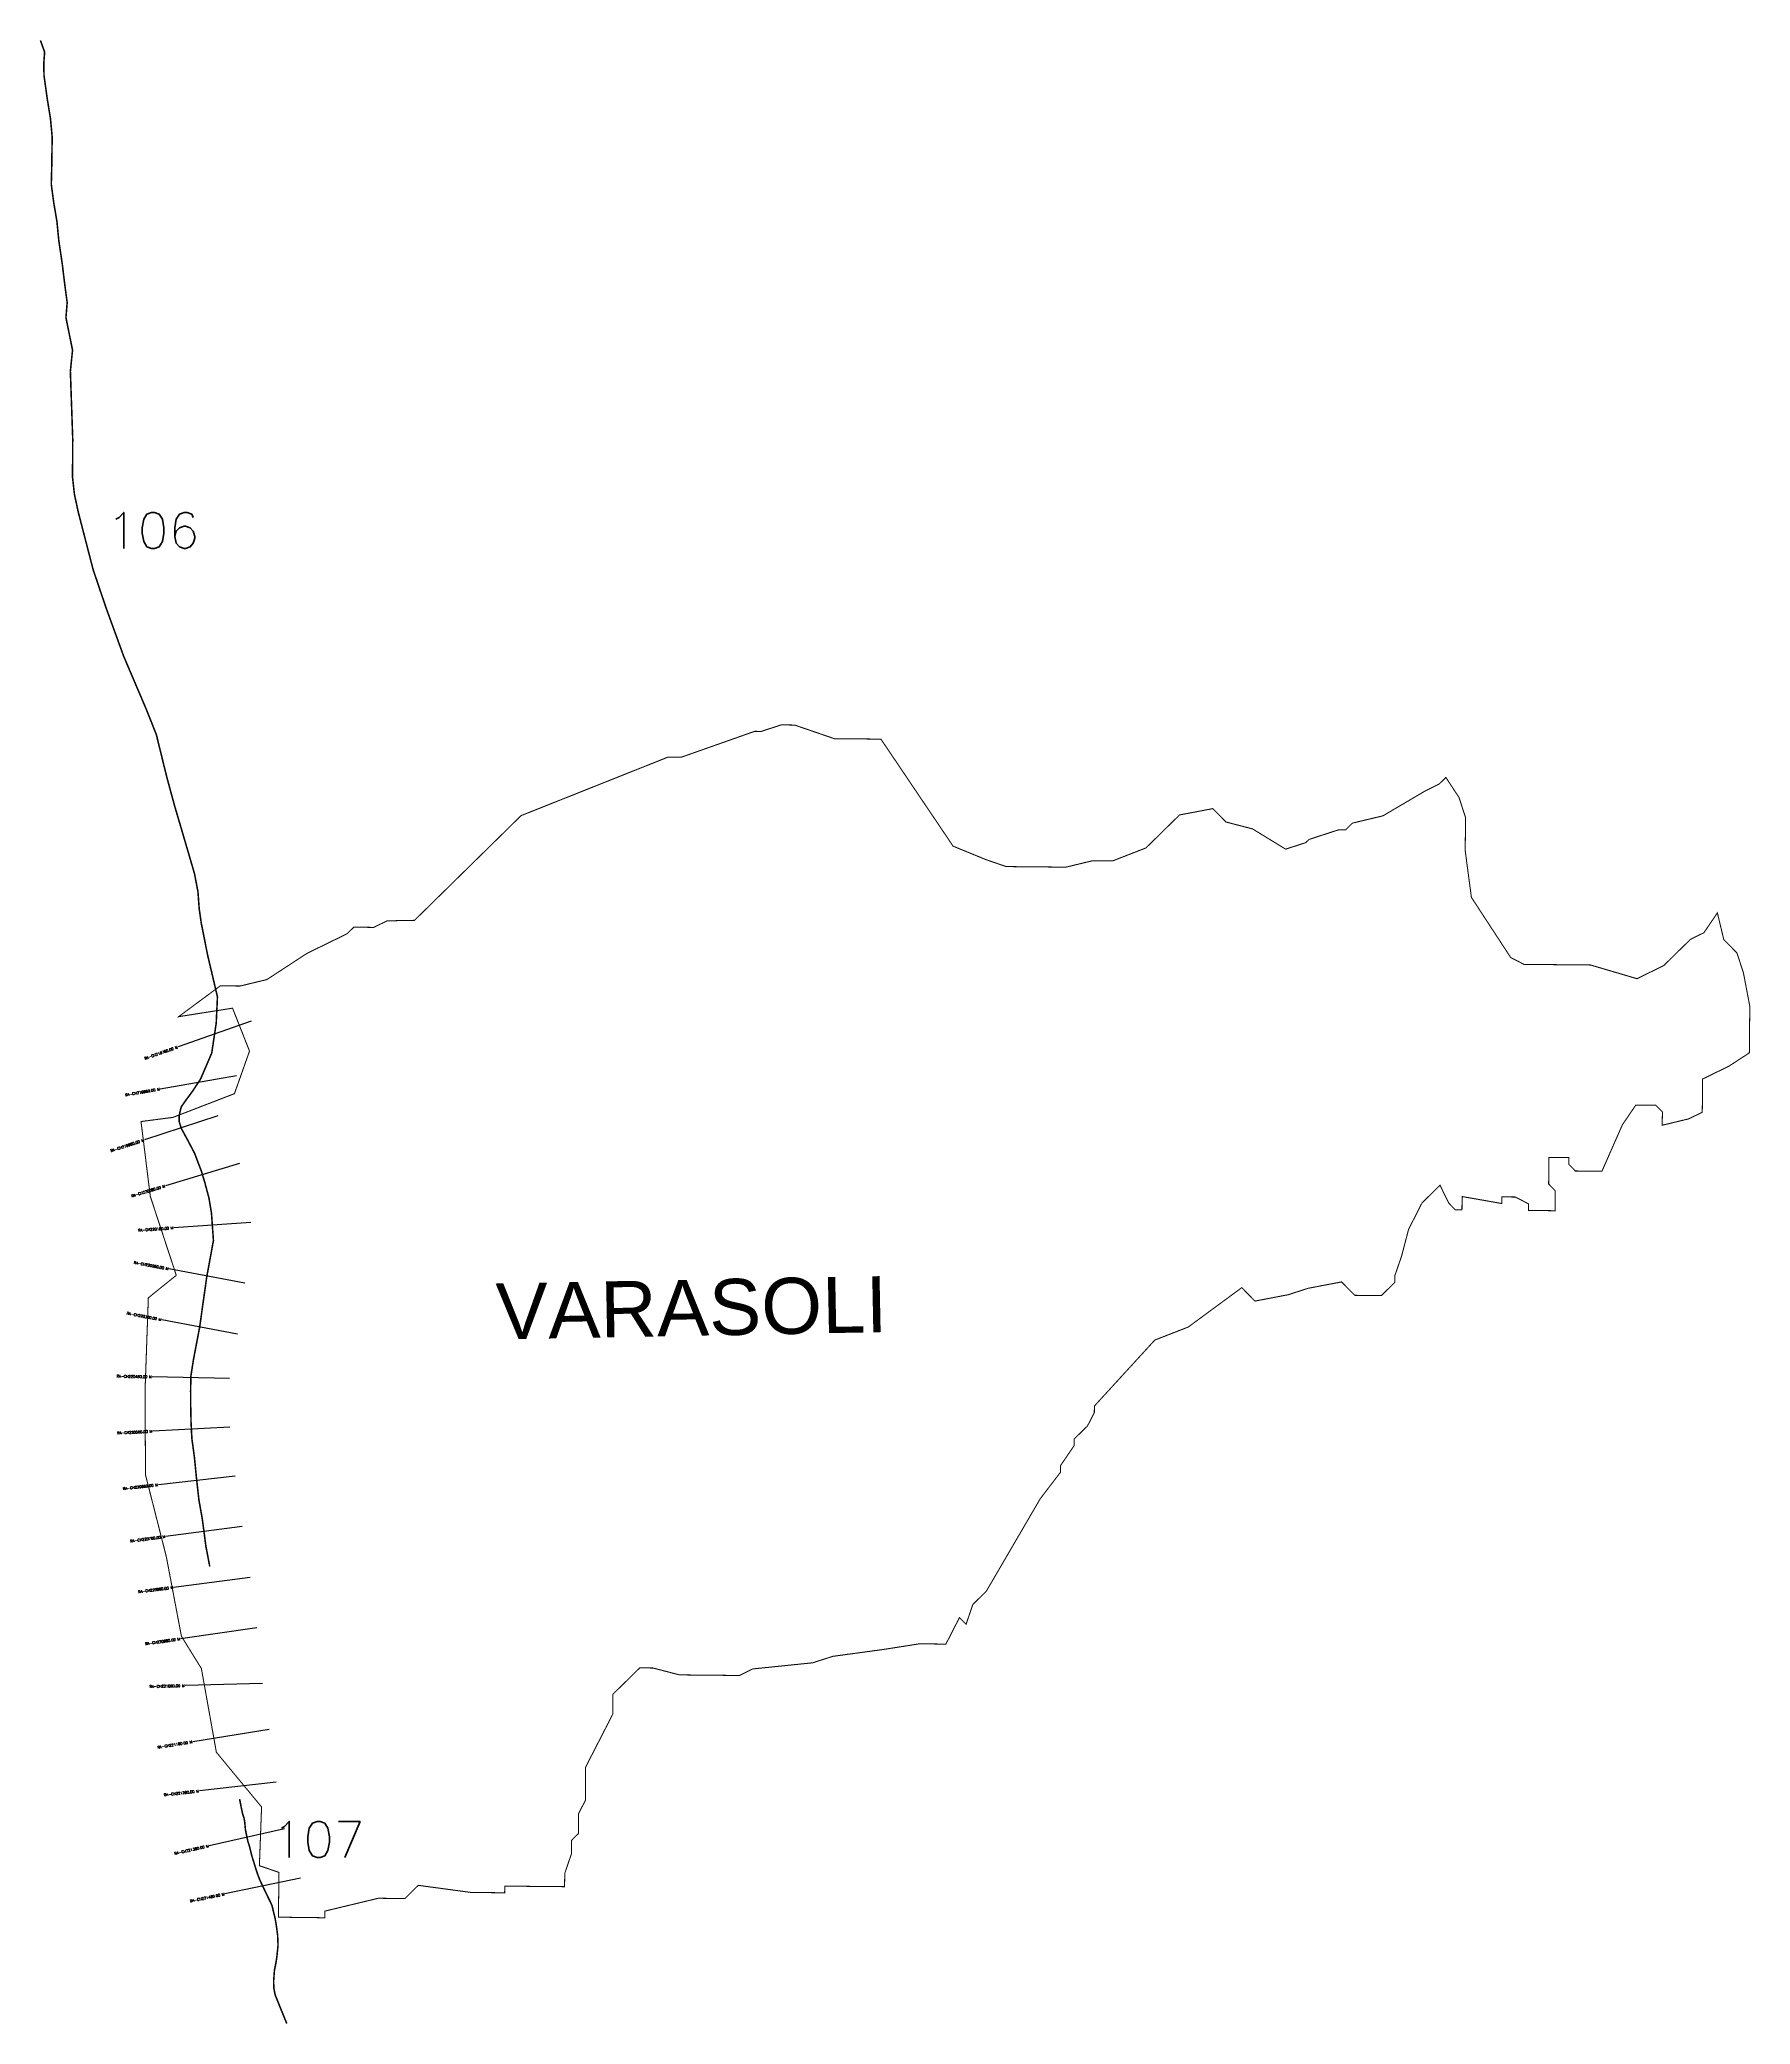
# Model space of a CAD drawing. Header units: metres. Extents: x 274346 to 277665, y 2063589 to 2067441.
import ezdxf
from ezdxf.enums import TextEntityAlignment as Align

# ---------------------------------------------------------------- set-up
doc = ezdxf.new("R2010")
doc.units = ezdxf.units.M
doc.header["$MEASUREMENT"] = 0
for name, color, linetype in [('CS', 134, 'Continuous'), ('CSMark', 6, 'Continuous'), ('NATURALLY PROTECTED', 3, 'Continuous'), ('VILLAGE NAME', 250, 'Continuous')]:
    doc.layers.add(name, color=color, linetype=linetype)
doc.styles.get("Standard").update_dxf_attribs({"font": 'simplex.shx'})

msp = doc.modelspace()

# ---------------------------------------------------------------- linework, layer by layer
at = {"color": 6, "const_width": 2, "flags": 128}
msp.add_lwpolyline([(274615.3, 2065544.5), (274696, 2065604.3), (274734.7, 2065604), (274786.5, 2065616.5), (274864.4, 2065667.4), (274942.1, 2065705.4), (274955.2, 2065718.2), (274993.9, 2065717.8), (275019.8, 2065730.5), (275073, 2065731.5), (275279.8, 2065934.7), (275564.7, 2066048.2), (275590.5, 2066048), (275733, 2066098.3), (275745.9, 2066098.2), (275754.4, 2066101), (275784.7, 2066110.8), (275810.5, 2066110.5), (275887.7, 2066084), (275978, 2066083.2), (276118.1, 2065875.4), (276182.4, 2065849.1), (276221, 2065835.8), (276337.1, 2065834.7), (276388.9, 2065847.2), (276427.6, 2065846.8), (276492.3, 2065872), (276557.4, 2065936), (276622.1, 2065948.3), (276647.6, 2065922.3), (276699.2, 2065908.9), (276763.3, 2065869.6), (276802.2, 2065882.2), (276808.7, 2065888.5), (276866.9, 2065907.4), (276879.8, 2065907.2), (276892.8, 2065920.1), (276952.1, 2065934.3), (277032.8, 2065981.8), (277035.4, 2065983.3), (277061.3, 2065996), (277074.3, 2066008.8), (277099.8, 2065969.8), (277112.4, 2065931), (277111.8, 2065866.4), (277123.8, 2065776), (277200.2, 2065659.1), (277225.9, 2065646), (277355, 2065644.8), (277445.1, 2065618.2), (277496.9, 2065643.6), (277549, 2065694.7), (277574.9, 2065707.4), (277601.1, 2065745.9), (277613.5, 2065694.2), (277639.1, 2065668.1), (277651.7, 2065629.3), (277664, 2065564.6), (277663.1, 2065474.3), (277624.2, 2065448.8), (277572.4, 2065423.5), (277571.8, 2065359), (277545.9, 2065346.3), (277494.1, 2065333.8), (277494.4, 2065359.7), (277481.6, 2065372.7), (277467.6, 2065372.8), (277442.8, 2065373), (277416.7, 2065334.5), (277377.1, 2065244.6), (277325.5, 2065245), (277312.8, 2065258.1), (277312.9, 2065270.9), (277274.1, 2065271.3), (277273.7, 2065219.7), (277286.5, 2065206.7), (277286.1, 2065167.9), (277234.5, 2065168.4), (277234.6, 2065181.3), (277208.9, 2065194.5), (277183.1, 2065194.7), (277183, 2065181.8), (277146.9, 2065188.2), (277105.7, 2065195.4), (277105.5, 2065169.6), (277092.5, 2065169.7), (277079.8, 2065182.7), (277062.9, 2065217.3), (277028.1, 2065183.2), (277001.9, 2065131.8), (276995.2, 2065106.1), (276990.2, 2065087.1), (276988.5, 2065080.3), (276975.2, 2065041.7), (276975.1, 2065028.8), (276949.1, 2065003.2), (276897.5, 2065003.7), (276871.9, 2065029.7), (276807.2, 2065017.4), (276768.4, 2065004.9), (276703.8, 2064992.5), (276678.2, 2065018.6), (276574.3, 2064942.1), (276509.5, 2064916.9), (276392.2, 2064788.8), (276392.1, 2064776), (276378.9, 2064750.3), (276352.9, 2064724.7), (276352.8, 2064711.8), (276326.6, 2064673.3), (276326.5, 2064660.4), (276287.3, 2064609.1), (276182.5, 2064429.4), (276156.4, 2064403.8), (276143.2, 2064365.2), (276130.4, 2064378.3), (276104.1, 2064326.8), (276052.5, 2064327.3), (275983, 2064316.4), (275884.5, 2064303), (275845.6, 2064290.5), (275729.4, 2064278.6), (275703.5, 2064265.9), (275587.3, 2064267), (275535.8, 2064280.4), (275510, 2064280.6), (275457.9, 2064229.4), (275457.6, 2064190.7), (275405, 2064088), (275404.8, 2064065.2), (275404.5, 2064023.4), (275391.3, 2063997.8), (275390.9, 2063959), (275377.9, 2063946.2), (275377.7, 2063920.4), (275364.5, 2063881.8), (275364.2, 2063856), (275248.1, 2063857.1), (275247.9, 2063844.2), (275197.8, 2063844.6), (275183.4, 2063844.7), (275080.3, 2063858.6), (275054.3, 2063833), (275002.6, 2063833.5), (274899.2, 2063808.6), (274899, 2063795.7), (274808.9, 2063796.8), (274810, 2063883.7), (274772, 2063896.7), (274776.2, 2064010.7), (274688.5, 2064116.9), (274659.4, 2064279.4), (274620.7, 2064342), (274591.4, 2064496.4), (274551, 2064655.3), (274550.3, 2064780.6), (274550.3, 2064823.8), (274555.3, 2064965.4), (274556.5, 2064998.8), (274610.7, 2065042.6), (274560.3, 2065195.7), (274542.3, 2065341), (274604.5, 2065349.1), (274723.6, 2065395.1), (274752.8, 2065477.7), (274719.9, 2065561), (274615.3, 2065544.5)], dxfattribs=at)
at = {"layer": 'CS'}
for p, q in [((274755.8, 2065535.7), (274614.3, 2065485.9)), ((274727.4, 2065429.8), (274579.6, 2065404.1)), ((274691.6, 2065351.8), (274549, 2065305.3)), ((274733.3, 2065259.5), (274589.7, 2065216.1)), ((274755.5, 2065145.3), (274605.9, 2065134.6)), ((274743.9, 2065027.6), (274596.4, 2065054.9)), ((274729.8, 2064928.2), (274582.4, 2064956.2)), ((274714, 2064842.1), (274564.1, 2064845.3)), ((274714.9, 2064747.6), (274565.1, 2064739.9)), ((274724.9, 2064652.7), (274575.9, 2064636)), ((274738.8, 2064555.2), (274590.1, 2064535.5)), ((274754.2, 2064456.3), (274605.5, 2064436.9)), ((274767.3, 2064358.1), (274618.8, 2064336.9)), ((274778, 2064250.1), (274628, 2064246.2)), ((274790.8, 2064161), (274642.7, 2064137.3)), ((274804.6, 2064058.6), (274655.5, 2064041.7)), ((274821, 2063968.5), (274674.7, 2063935.4)), ((274852, 2063872.2), (274705.1, 2063841.8))]:
    msp.add_line(p, q, dxfattribs=at)
at = {"layer": 'NATURALLY PROTECTED', "const_width": 3, "flags": 128}
for points in [[(274347.2, 2067439.1), (274355.3, 2067416.4), (274353.5, 2067394.5), (274354.1, 2067370.8), (274360.5, 2067324.8), (274366.5, 2067288), (274369.9, 2067252.2), (274369, 2067191.7), (274368.2, 2067159.7), (274373, 2067123.8), (274379.1, 2067088), (274382.7, 2067051.1), (274389.6, 2067004.5), (274394.1, 2066967.2), (274399, 2066930.3), (274396.6, 2066901.3), (274409.4, 2066838.1), (274405.2, 2066797), (274409.8, 2066665.6), (274409.4, 2066591.6), (274413.1, 2066558.1), (274420.7, 2066523), (274449.4, 2066412), (274474.7, 2066337.3), (274508.6, 2066244.1), (274553.5, 2066138.7), (274572, 2066092), (274583.5, 2066045.2), (274592.7, 2066008), (274607, 2065955.2), (274624.1, 2065897.1), (274646, 2065822.3), (274652.8, 2065786.9), (274655.1, 2065754.7), (274659.2, 2065726.1), (274671.3, 2065665), (274690.6, 2065582.9), (274688.2, 2065532), (274679.5, 2065473.9), (274658, 2065423.8), (274642.4, 2065400), (274630, 2065383.2), (274620.3, 2065369.5), (274616.3, 2065352.7), (274616.3, 2065340.9), (274620.6, 2065327.5), (274626.5, 2065316.6), (274634.1, 2065302.5), (274646.5, 2065278.9), (274652.7, 2065262.2), (274659.1, 2065245.7), (274665.7, 2065223.9), (274673.9, 2065193.4), (274679, 2065163.4), (274682.8, 2065110), (274669.8, 2065039.3), (274656.1, 2064942.3), (274644, 2064878.6), (274639.1, 2064847.4), (274638.5, 2064818.3), (274638.6, 2064792.8), (274639.4, 2064756.4), (274641, 2064725.5), (274645.9, 2064689.5), (274649.6, 2064651.7), (274654.5, 2064607.2), (274661.1, 2064570.2), (274668.2, 2064516.6), (274675.7, 2064477.2)], [(274733.6, 2064026), (274736.6, 2064010.4), (274739.4, 2063997.5), (274742.1, 2063989.1), (274743.5, 2063981.8), (274744.8, 2063967.2), (274747.8, 2063952.1), (274749.8, 2063943.3), (274752.4, 2063935.6), (274754.7, 2063926.2), (274757.2, 2063916), (274760.8, 2063904.7), (274764.5, 2063892.5), (274768.4, 2063880.7), (274772.6, 2063869.6), (274778.5, 2063857), (274785.6, 2063842), (274792.9, 2063827.2), (274796.5, 2063819.1), (274799.2, 2063807.9), (274802.4, 2063795.2), (274804.8, 2063780.7), (274807.3, 2063762.5), (274808.2, 2063742.4), (274806, 2063721.2), (274804.4, 2063709.8), (274801.2, 2063694), (274800.5, 2063685.3), (274799.6, 2063671.7), (274800.1, 2063658.6), (274802.5, 2063646.1), (274813.9, 2063617.9), (274825.1, 2063590.4)]]:
    msp.add_lwpolyline(points, dxfattribs=at)

# ---------------------------------------------------------------- texts
at = {"char_height": 70, "attachment_point": 1}
for s, insert in [('106', (274475.7, 2066523.2)), ('107', (274796.8, 2063982.6))]:
    msp.add_mtext_dynamic_manual_height_columns(s, width=95.172, gutter_width=1, heights=[0], dxfattribs=dict(at, insert=insert))
at = {"layer": 'CSMark'}
for s, rotation, p in [('RA-CH219760.00 M', 19.4003, (274613.3, 2065485.6)), ('RA-CH219860.00 M', 9.8557, (274578.6, 2065404)), ('RA-CH219960.00 M', 18.0502, (274548, 2065305)), ('RA-CH220060.00 M', 16.8072, (274588.8, 2065215.8)), ('RA-CH220160.00 M', 4.077, (274604.9, 2065134.6)), ('RA-CH220260.00 M', 349.5038, (274595.4, 2065055.1)), ('RA-CH220360.00 M', 349.2476, (274581.5, 2064956.4)), ('RA-CH220460.00 M', 358.7875, (274563.1, 2064845.3)), ('RA-CH220560.00 M', 2.9624, (274564.1, 2064739.8)), ('RA-CH220660.00 M', 6.3779, (274574.9, 2064635.9)), ('RA-CH220760.00 M', 7.5455, (274589.1, 2064535.4)), ('RA-CH220860.00 M', 7.4156, (274604.5, 2064436.8)), ('RA-CH220960.00 M', 8.114, (274617.8, 2064336.8)), ('RA-CH221060.00 M', 1.5023, (274627, 2064246.1)), ('RA-CH221160.00 M', 9.1012, (274641.7, 2064137.1)), ('RA-CH221260.00 M', 6.445, (274654.6, 2064041.6)), ('RA-CH221360.00 M', 12.7307, (274673.7, 2063935.2)), ('RA-CH221460.00 M', 11.7065, (274704.1, 2063841.6))]:
    msp.add_text(s, height=5, rotation=rotation, dxfattribs=at).set_placement(p, align=Align.MIDDLE_RIGHT)
at = {"layer": 'VILLAGE NAME', "insert": (275229.7, 2065026.6), "char_height": 108.748, "attachment_point": 1, "rotation": 1.1028}
msp.add_mtext_dynamic_manual_height_columns('{\\fArial|b0|i0|c0|p34;VARASOLI}', width=726.929, gutter_width=543.7, heights=[0], dxfattribs=at)

doc.saveas('drawing.dxf')
